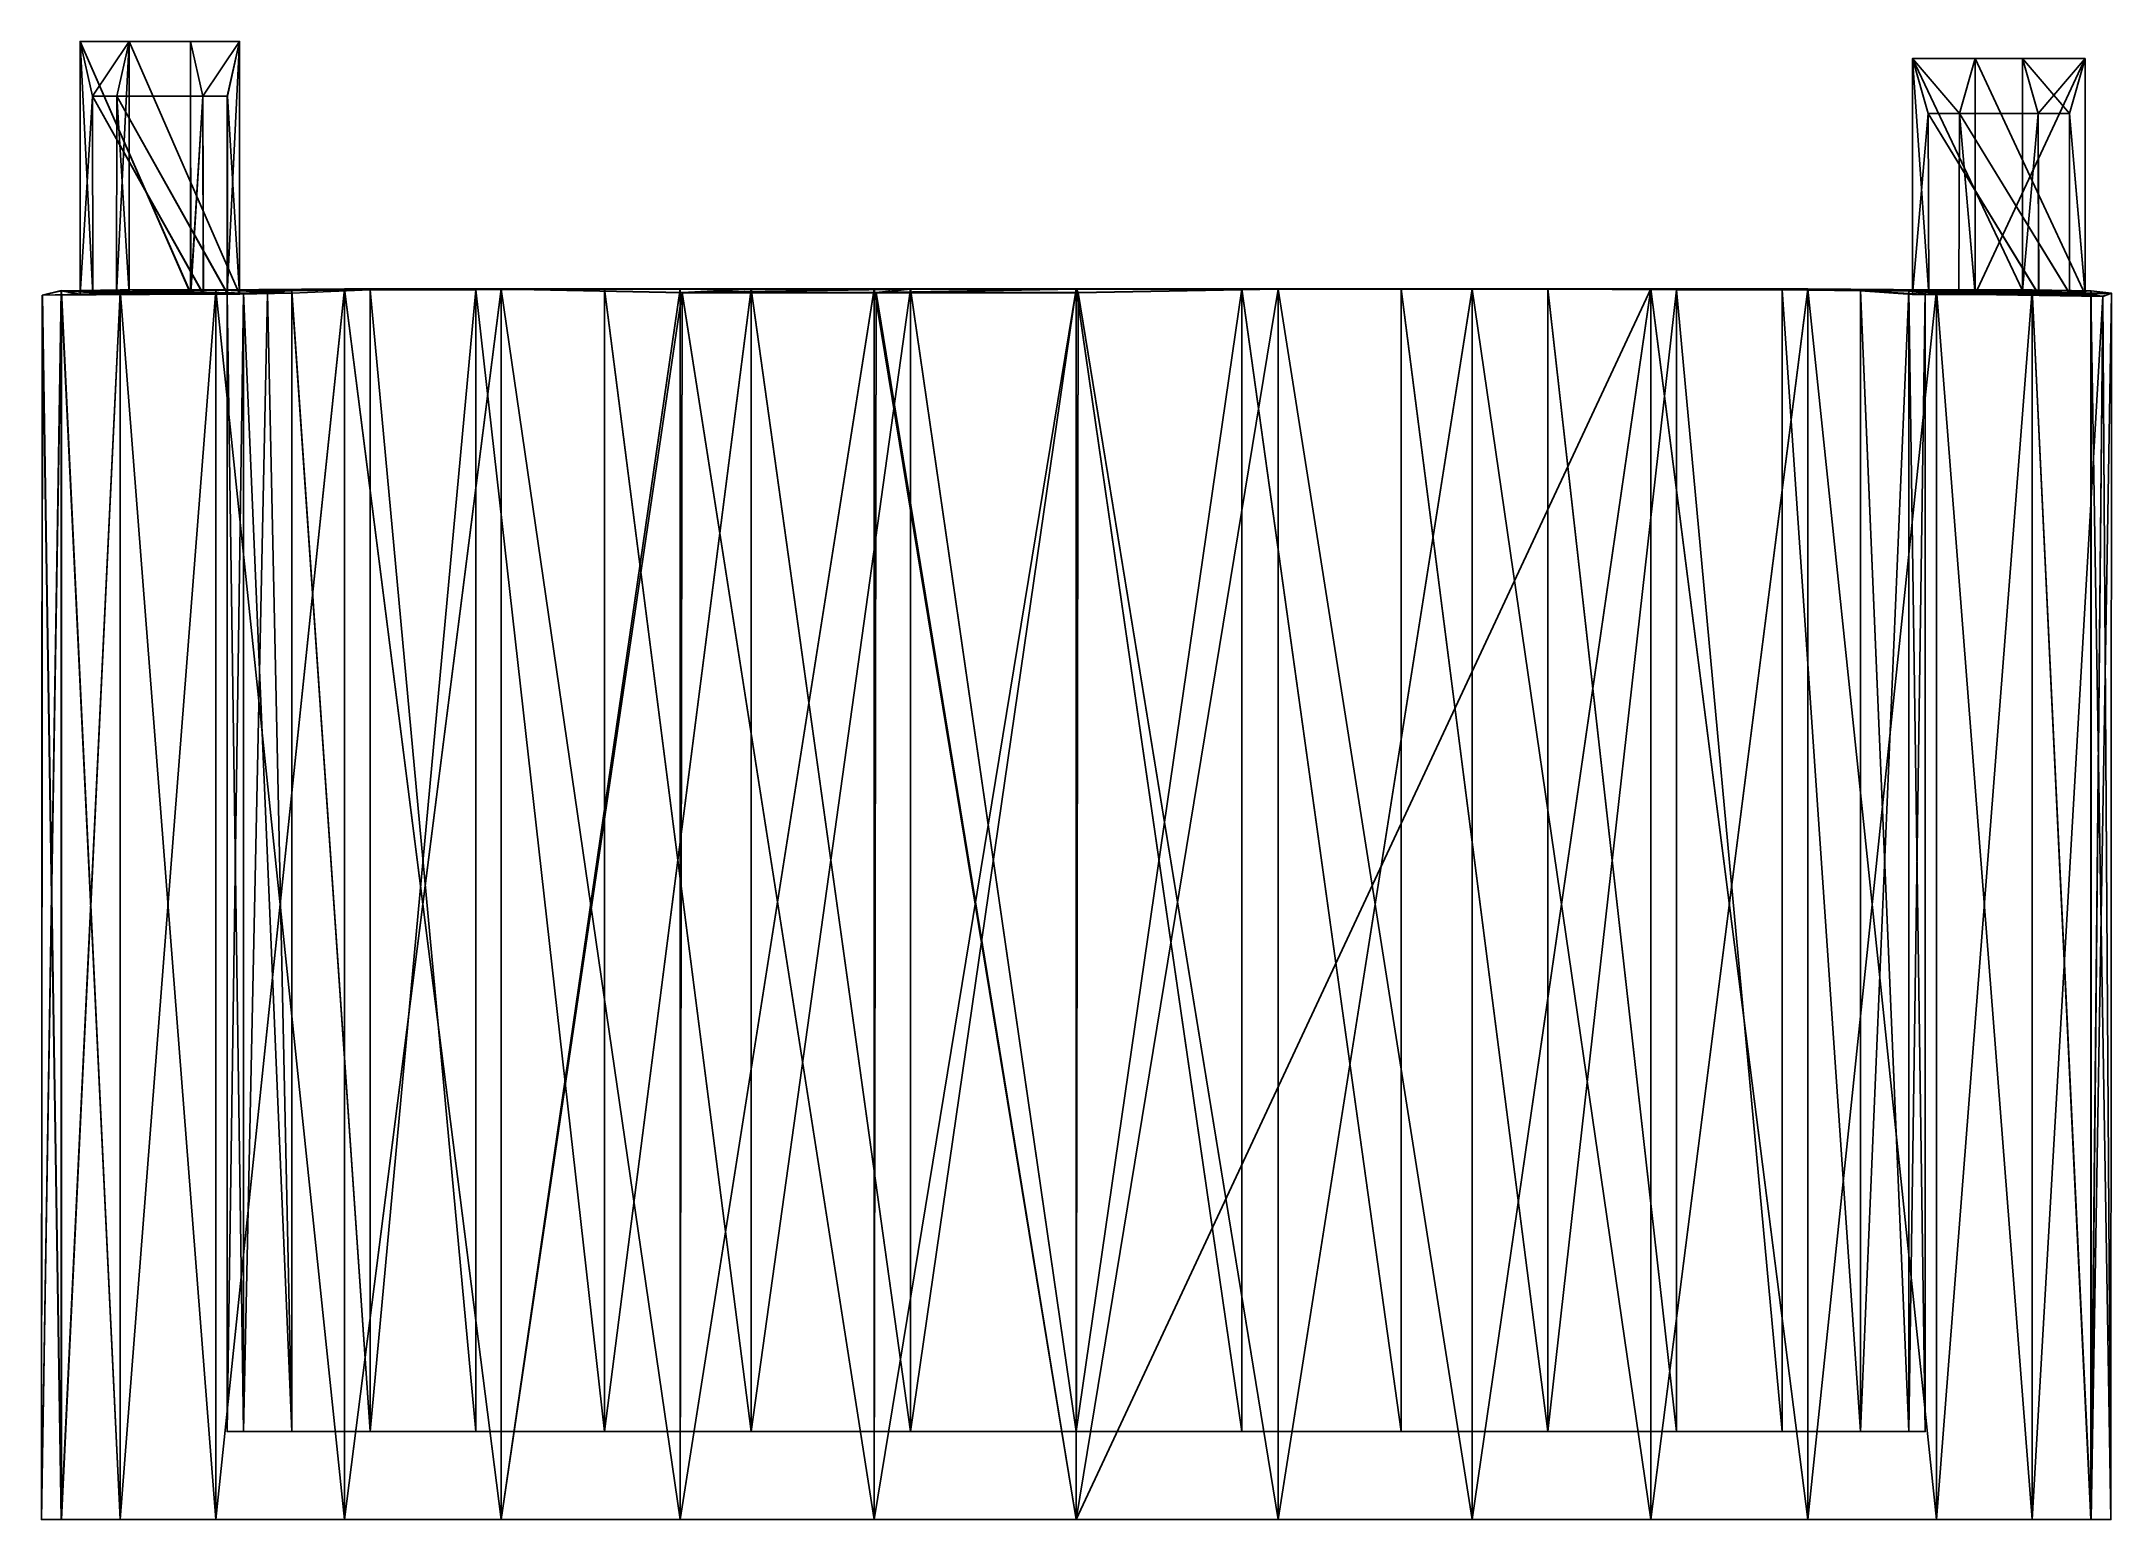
# Model space of a CAD drawing. Extents: x 1.3 to 43.3, y 5.2 to 35.2.
import ezdxf

# ---------------------------------------------------------------- set-up
doc = ezdxf.new("R2010")
doc.units = 0

msp = doc.modelspace()

# ---------------------------------------------------------------- linework, layer by layer
for points in [[(2.344, 30.095, 22.906), (2.086, 30.095, 25.196), (2.086, 35.228, 25.196)], [(2.334, 34.115, 22.992), (2.344, 30.095, 22.906), (2.086, 35.228, 25.196)], [(3.08, 35.228, 16.381), (2.334, 34.115, 22.992), (2.086, 35.228, 25.196)], [(4.326, 30.112, 25.447), (2.086, 30.095, 25.196), (2.086, 35.228, 25.196)], [(4.326, 30.112, 25.447), (2.086, 35.228, 25.196), (4.326, 35.228, 25.447)], [(3.08, 35.228, 16.381), (2.086, 35.228, 25.196), (4.326, 35.228, 25.447)], [(4.328, 30.111, 25.448), (2.087, 35.226, 25.197), (2.087, 30.093, 25.196)], [(4.327, 35.226, 25.448), (2.087, 35.226, 25.197), (3.081, 35.226, 16.382)], [(2.087, 35.226, 25.197), (2.087, 30.093, 25.196), (2.336, 34.113, 22.991)], [(2.087, 35.226, 25.197), (2.336, 34.113, 22.991), (3.081, 35.226, 16.382)], [(4.328, 30.111, 25.448), (4.327, 35.226, 25.448), (2.087, 35.226, 25.197)], [(3.08, 35.228, 16.381), (2.831, 34.115, 18.584), (2.334, 34.115, 22.992)], [(2.336, 34.113, 22.991), (2.832, 34.113, 18.586), (3.081, 35.226, 16.382)], [(3.08, 35.228, 16.381), (3.08, 30.095, 16.381), (2.822, 30.095, 18.67)], [(3.08, 35.228, 16.381), (2.822, 30.095, 18.67), (2.831, 34.115, 18.584)], [(3.08, 30.098, 16.381), (3.081, 35.226, 16.382), (2.832, 34.113, 18.586)], [(3.08, 35.228, 16.381), (4.326, 35.228, 25.447), (5.32, 35.228, 16.632)], [(5.32, 30.095, 16.632), (3.08, 30.095, 16.381), (3.08, 35.228, 16.381)], [(5.32, 30.095, 16.632), (3.08, 35.228, 16.381), (5.32, 35.228, 16.632)], [(5.32, 30.098, 16.632), (3.081, 35.226, 16.382), (3.08, 30.098, 16.381)], [(4.327, 35.226, 25.448), (3.081, 35.226, 16.382), (5.321, 35.226, 16.633)], [(5.32, 30.098, 16.632), (5.321, 35.226, 16.633), (3.081, 35.226, 16.382)], [(4.575, 34.115, 23.243), (4.326, 30.112, 25.447), (4.326, 35.228, 25.447)], [(4.326, 35.228, 25.447), (5.32, 35.228, 16.632), (4.575, 34.115, 23.243)], [(4.327, 35.226, 25.448), (4.328, 30.111, 25.448), (4.576, 34.113, 23.242)], [(4.327, 35.226, 25.448), (4.576, 34.113, 23.242), (5.321, 35.226, 16.633)], [(5.32, 35.228, 16.632), (5.071, 34.115, 18.835), (4.575, 34.115, 23.243)], [(4.576, 34.113, 23.242), (5.073, 34.113, 18.837), (5.321, 35.226, 16.633)], [(5.32, 35.228, 16.632), (5.32, 30.095, 16.632), (5.071, 30.112, 18.837)], [(5.32, 35.228, 16.632), (5.071, 30.112, 18.837), (5.071, 34.115, 18.835)], [(5.073, 34.113, 18.837), (5.32, 30.098, 16.632), (5.321, 35.226, 16.633)], [(41.49, 30.169, 29.352), (39.258, 34.88, 29.032), (39.258, 30.089, 29.031)], [(40.212, 33.766, 22.445), (39.576, 33.766, 26.837), (39.258, 34.88, 29.032)], [(40.53, 34.88, 20.25), (39.258, 34.88, 29.032), (41.489, 34.88, 29.353)], [(41.49, 30.169, 29.352), (41.489, 34.88, 29.353), (39.258, 34.88, 29.032)], [(39.576, 33.766, 26.837), (39.258, 30.089, 29.031), (39.258, 34.88, 29.032)], [(40.53, 34.88, 20.25), (40.212, 33.766, 22.445), (39.258, 34.88, 29.032)], [(42.762, 34.878, 20.572), (41.49, 34.878, 29.352), (39.259, 34.878, 29.031)], [(42.762, 34.878, 20.572), (39.259, 34.878, 29.031), (40.531, 34.878, 20.251)], [(41.49, 30.171, 29.352), (39.259, 30.091, 29.031), (39.259, 34.878, 29.031)], [(41.49, 30.171, 29.352), (39.259, 34.878, 29.031), (41.49, 34.878, 29.352)], [(39.259, 34.878, 29.031), (39.259, 30.091, 29.031), (39.589, 30.091, 26.751)], [(39.259, 34.878, 29.031), (39.589, 30.091, 26.751), (39.577, 33.765, 26.836)], [(39.259, 34.878, 29.031), (39.577, 33.765, 26.836), (40.213, 33.765, 22.446)], [(40.531, 34.878, 20.251), (39.259, 34.878, 29.031), (40.213, 33.765, 22.446)], [(40.53, 34.88, 20.25), (40.53, 30.1, 20.251), (40.212, 33.766, 22.445)], [(40.213, 33.765, 22.446), (40.531, 30.09, 20.251), (40.531, 34.878, 20.251)], [(40.53, 34.88, 20.25), (41.489, 34.88, 29.353), (42.761, 34.88, 20.571)], [(42.761, 34.88, 20.571), (40.53, 30.1, 20.251), (40.53, 34.88, 20.25)], [(42.761, 34.88, 20.571), (42.761, 30.1, 20.572), (40.53, 30.1, 20.251)], [(40.531, 34.878, 20.251), (40.531, 30.09, 20.251), (42.762, 30.09, 20.572)], [(40.531, 34.878, 20.251), (42.762, 30.09, 20.572), (42.762, 34.878, 20.572)], [(41.807, 33.766, 27.158), (41.489, 34.88, 29.353), (42.761, 34.88, 20.571)], [(41.807, 33.766, 27.158), (41.49, 30.169, 29.352), (41.489, 34.88, 29.353)], [(42.444, 33.765, 22.767), (42.762, 34.878, 20.572), (41.49, 34.878, 29.352)], [(41.49, 34.878, 29.352), (41.49, 30.171, 29.352), (41.808, 33.765, 27.157)], [(41.49, 34.878, 29.352), (41.808, 33.765, 27.157), (42.444, 33.765, 22.767)], [(42.761, 34.88, 20.571), (42.443, 33.766, 22.766), (41.807, 33.766, 27.158)], [(42.761, 34.88, 20.571), (42.761, 30.1, 20.572), (42.443, 33.766, 22.766)], [(42.444, 33.765, 22.767), (42.762, 30.09, 20.572), (42.762, 34.878, 20.572)], [(2.087, 30.093, 25.196), (2.345, 30.093, 22.906), (2.336, 34.113, 22.991)], [(2.334, 34.115, 22.992), (2.344, 30.095, 22.906), (4.584, 30.095, 23.157)], [(2.334, 34.115, 22.992), (4.584, 30.095, 23.157), (4.575, 34.115, 23.243)], [(4.575, 34.115, 23.243), (2.831, 34.115, 18.584), (2.334, 34.115, 22.992)], [(2.336, 34.113, 22.991), (4.576, 34.113, 23.242), (4.586, 30.095, 23.156)], [(2.336, 34.113, 22.991), (4.586, 30.095, 23.156), (2.345, 30.093, 22.906)], [(4.576, 34.113, 23.242), (2.336, 34.113, 22.991), (2.832, 34.113, 18.586)], [(2.831, 34.115, 18.584), (5.071, 30.112, 18.837), (2.822, 30.095, 18.67)], [(2.822, 30.098, 18.671), (3.08, 30.098, 16.381), (2.832, 34.113, 18.586)], [(2.832, 34.113, 18.586), (2.822, 30.098, 18.671), (5.072, 30.114, 18.838)], [(2.831, 34.115, 18.584), (5.071, 34.115, 18.835), (5.071, 30.112, 18.837)], [(4.575, 34.115, 23.243), (5.071, 34.115, 18.835), (2.831, 34.115, 18.584)], [(2.832, 34.113, 18.586), (5.072, 30.114, 18.838), (5.073, 34.113, 18.837)], [(4.576, 34.113, 23.242), (2.832, 34.113, 18.586), (5.073, 34.113, 18.837)], [(4.575, 34.115, 23.243), (4.584, 30.095, 23.157), (4.326, 30.112, 25.447)], [(4.328, 30.111, 25.448), (4.586, 30.095, 23.156), (4.576, 34.113, 23.242)], [(5.073, 34.113, 18.837), (5.072, 30.114, 18.838), (5.32, 30.098, 16.632)], [(39.576, 33.766, 26.837), (39.589, 30.089, 26.751), (39.258, 30.089, 29.031)], [(39.576, 33.766, 26.837), (41.807, 33.766, 27.158), (42.443, 33.766, 22.766)], [(39.576, 33.766, 26.837), (42.443, 33.766, 22.766), (40.212, 33.766, 22.445)], [(39.576, 33.766, 26.837), (39.589, 30.089, 26.751), (41.82, 30.089, 27.072)], [(39.576, 33.766, 26.837), (41.82, 30.089, 27.072), (41.807, 33.766, 27.158)], [(39.577, 33.765, 26.836), (40.213, 33.765, 22.446), (42.444, 33.765, 22.767)], [(39.577, 33.765, 26.836), (42.444, 33.765, 22.767), (41.808, 33.765, 27.157)], [(39.577, 33.765, 26.836), (41.808, 33.765, 27.157), (41.821, 30.091, 27.072)], [(39.577, 33.765, 26.836), (41.821, 30.091, 27.072), (39.589, 30.091, 26.751)], [(40.212, 33.766, 22.445), (42.443, 30.117, 22.768), (40.2, 30.1, 22.53)], [(40.53, 30.1, 20.251), (40.2, 30.1, 22.53), (40.212, 33.766, 22.445)], [(42.444, 30.114, 22.769), (40.213, 33.765, 22.446), (40.201, 30.098, 22.531)], [(40.213, 33.765, 22.446), (40.201, 30.098, 22.531), (40.531, 30.09, 20.251)], [(40.212, 33.766, 22.445), (42.443, 33.766, 22.766), (42.443, 30.117, 22.768)], [(42.444, 30.114, 22.769), (42.444, 33.765, 22.767), (40.213, 33.765, 22.446)], [(41.807, 33.766, 27.158), (41.82, 30.089, 27.072), (41.49, 30.169, 29.352)], [(41.49, 30.171, 29.352), (41.821, 30.091, 27.072), (41.808, 33.765, 27.157)], [(42.761, 30.1, 20.572), (42.443, 30.117, 22.768), (42.443, 33.766, 22.766)], [(42.444, 33.765, 22.767), (42.444, 30.114, 22.769), (42.762, 30.09, 20.572)], [(1.703, 30.17, 18.83), (1.703, 5.228, 18.83), (1.3, 5.228, 22.913)], [(1.703, 30.17, 18.83), (1.3, 5.228, 22.913), (1.318, 30.075, 22.497)], [(1.318, 30.075, 22.497), (1.3, 5.228, 22.913), (1.703, 5.228, 26.996)], [(1.704, 30.168, 18.831), (1.32, 30.075, 22.497), (1.301, 5.23, 22.913)], [(1.704, 30.168, 18.831), (1.301, 5.23, 22.913), (1.704, 5.23, 18.831)], [(1.32, 30.075, 22.497), (1.704, 5.23, 26.995), (1.301, 5.23, 22.913)], [(5.399, 30.12, 19.563), (1.703, 30.17, 18.83), (1.318, 30.075, 22.497)], [(1.318, 30.075, 22.497), (1.703, 5.228, 26.996), (1.702, 30.168, 26.996)], [(1.318, 30.075, 22.497), (2.087, 30.093, 25.196), (1.702, 30.168, 26.996)], [(5.399, 30.12, 19.563), (1.318, 30.075, 22.497), (5.068, 30.12, 22.913)], [(2.345, 30.093, 22.906), (1.318, 30.075, 22.497), (5.068, 30.12, 22.913)], [(1.318, 30.075, 22.497), (2.345, 30.093, 22.906), (2.087, 30.093, 25.196)], [(1.32, 30.075, 22.497), (1.704, 30.168, 26.995), (1.704, 5.23, 26.995)], [(2.086, 30.095, 25.196), (1.32, 30.075, 22.497), (1.704, 30.168, 26.995)], [(5.067, 30.118, 22.913), (1.32, 30.075, 22.497), (1.704, 30.168, 18.831)], [(4.584, 30.095, 23.157), (5.067, 30.118, 22.913), (1.32, 30.075, 22.497)], [(4.584, 30.095, 23.157), (1.32, 30.075, 22.497), (2.344, 30.095, 22.906)], [(2.086, 30.095, 25.196), (2.344, 30.095, 22.906), (1.32, 30.075, 22.497)], [(1.702, 30.168, 26.996), (2.898, 5.228, 30.921), (2.898, 30.186, 30.921)], [(5.399, 30.119, 26.263), (1.702, 30.168, 26.996), (2.898, 30.186, 30.921)], [(1.702, 30.168, 26.996), (1.703, 5.228, 26.996), (2.898, 5.228, 30.921)], [(1.702, 30.168, 26.996), (4.328, 30.111, 25.448), (5.399, 30.119, 26.263)], [(1.702, 30.168, 26.996), (2.087, 30.093, 25.196), (4.328, 30.111, 25.448)], [(1.703, 30.17, 18.83), (3.08, 30.098, 16.381), (2.898, 30.136, 14.905)], [(2.898, 30.136, 14.905), (1.703, 5.228, 18.83), (1.703, 30.17, 18.83)], [(1.703, 30.17, 18.83), (2.822, 30.098, 18.671), (3.08, 30.098, 16.381)], [(2.822, 30.098, 18.671), (1.703, 30.17, 18.83), (5.399, 30.12, 19.563)], [(2.898, 30.136, 14.905), (2.898, 5.228, 14.905), (1.703, 5.228, 18.83)], [(1.704, 30.168, 26.995), (2.899, 30.184, 30.921), (2.899, 5.23, 30.921)], [(2.899, 30.184, 30.921), (1.704, 30.168, 26.995), (5.398, 30.118, 26.263)], [(1.704, 30.168, 18.831), (2.899, 30.134, 14.905), (3.08, 30.095, 16.381)], [(1.704, 30.168, 18.831), (3.08, 30.095, 16.381), (2.822, 30.095, 18.67)], [(2.899, 30.134, 14.905), (1.704, 30.168, 18.831), (1.704, 5.23, 18.831)], [(1.704, 30.168, 26.995), (2.899, 5.23, 30.921), (1.704, 5.23, 26.995)], [(4.326, 30.112, 25.447), (1.704, 30.168, 26.995), (5.398, 30.118, 26.263)], [(2.822, 30.095, 18.67), (5.398, 30.118, 19.563), (1.704, 30.168, 18.831)], [(5.067, 30.118, 22.913), (1.704, 30.168, 18.831), (5.398, 30.118, 19.563)], [(4.326, 30.112, 25.447), (2.086, 30.095, 25.196), (1.704, 30.168, 26.995)], [(2.899, 30.134, 14.905), (1.704, 5.23, 18.831), (2.899, 5.23, 14.905)], [(2.345, 30.093, 22.906), (5.068, 30.12, 22.913), (4.586, 30.095, 23.156)], [(2.822, 30.098, 18.671), (5.399, 30.12, 19.563), (5.072, 30.114, 18.838)], [(2.822, 30.095, 18.67), (5.071, 30.112, 18.837), (5.398, 30.118, 19.563)], [(4.838, 30.186, 11.287), (4.838, 5.228, 11.287), (2.898, 5.228, 14.905)], [(4.838, 30.186, 11.287), (2.898, 5.228, 14.905), (2.898, 30.136, 14.905)], [(2.898, 30.186, 30.921), (2.898, 5.228, 30.921), (4.838, 5.228, 34.539)], [(2.898, 30.186, 30.921), (4.838, 5.228, 34.539), (4.838, 30.186, 34.539)], [(2.898, 30.186, 30.921), (4.838, 30.186, 34.539), (6.379, 30.17, 29.484)], [(6.379, 30.17, 29.484), (5.399, 30.119, 26.263), (2.898, 30.186, 30.921)], [(4.838, 30.186, 11.287), (2.898, 30.136, 14.905), (6.379, 30.12, 16.342)], [(2.898, 30.136, 14.905), (5.32, 30.098, 16.632), (6.379, 30.12, 16.342)], [(2.898, 30.136, 14.905), (3.08, 30.098, 16.381), (5.32, 30.098, 16.632)], [(4.839, 30.184, 11.288), (2.899, 30.134, 14.905), (2.899, 5.23, 14.905)], [(4.839, 30.184, 11.288), (2.899, 5.23, 14.905), (4.839, 5.23, 11.288)], [(2.899, 30.184, 30.921), (4.839, 30.184, 34.538), (4.839, 5.23, 34.538)], [(2.899, 30.184, 30.921), (4.839, 5.23, 34.538), (2.899, 5.23, 30.921)], [(4.839, 30.184, 34.538), (2.899, 30.184, 30.921), (6.378, 30.168, 29.484)], [(2.899, 30.184, 30.921), (5.398, 30.118, 26.263), (6.378, 30.168, 29.484)], [(2.899, 30.134, 14.905), (4.839, 30.184, 11.288), (6.378, 30.118, 16.342)], [(6.378, 30.118, 16.342), (3.08, 30.095, 16.381), (2.899, 30.134, 14.905)], [(6.378, 30.118, 16.342), (5.32, 30.095, 16.632), (3.08, 30.095, 16.381)], [(5.398, 30.118, 26.263), (4.326, 30.112, 25.447), (4.584, 30.095, 23.157)], [(5.068, 30.12, 22.913), (4.328, 30.111, 25.448), (5.399, 30.119, 26.263)], [(5.068, 30.12, 22.913), (4.586, 30.095, 23.156), (4.328, 30.111, 25.448)], [(5.398, 30.118, 26.263), (4.584, 30.095, 23.157), (5.067, 30.118, 22.913)], [(7.448, 30.205, 8.116), (7.448, 5.228, 8.116), (4.838, 5.228, 11.287)], [(7.448, 30.205, 8.116), (4.838, 5.228, 11.287), (4.838, 30.186, 11.287)], [(4.838, 30.186, 34.539), (7.448, 5.228, 37.71), (7.448, 30.205, 37.71)], [(4.838, 30.186, 34.539), (7.448, 30.205, 37.71), (7.971, 30.186, 32.452)], [(7.448, 30.205, 8.116), (4.838, 30.186, 11.287), (7.971, 30.186, 13.374)], [(4.838, 30.186, 34.539), (4.838, 5.228, 34.539), (7.448, 5.228, 37.71)], [(7.971, 30.186, 32.452), (6.379, 30.17, 29.484), (4.838, 30.186, 34.539)], [(6.379, 30.12, 16.342), (7.971, 30.186, 13.374), (4.838, 30.186, 11.287)], [(7.449, 30.202, 8.117), (4.839, 30.184, 11.288), (4.839, 5.23, 11.288)], [(7.449, 30.202, 8.117), (4.839, 5.23, 11.288), (7.449, 5.23, 8.117)], [(4.839, 30.184, 34.538), (7.449, 30.202, 37.709), (7.449, 5.23, 37.709)], [(7.449, 30.202, 37.709), (4.839, 30.184, 34.538), (7.97, 30.184, 32.453)], [(4.839, 30.184, 11.288), (7.449, 30.202, 8.117), (7.97, 30.184, 13.373)], [(4.839, 30.184, 34.538), (7.449, 5.23, 37.709), (4.839, 5.23, 34.538)], [(6.378, 30.168, 29.484), (7.97, 30.184, 32.453), (4.839, 30.184, 34.538)], [(7.97, 30.184, 13.373), (6.378, 30.118, 16.342), (4.839, 30.184, 11.288)], [(5.398, 7.014, 19.563), (5.067, 30.118, 22.913), (5.398, 30.118, 19.563)], [(5.067, 30.118, 22.913), (5.067, 7.014, 22.913), (5.398, 7.014, 26.263)], [(5.067, 30.118, 22.913), (5.398, 7.014, 26.263), (5.398, 30.118, 26.263)], [(5.398, 7.014, 19.563), (5.067, 7.014, 22.913), (5.067, 30.118, 22.913)], [(5.068, 30.12, 22.913), (5.399, 7.017, 19.563), (5.399, 30.12, 19.563)], [(5.399, 30.119, 26.263), (5.068, 7.017, 22.913), (5.068, 30.12, 22.913)], [(5.068, 30.12, 22.913), (5.068, 7.017, 22.913), (5.399, 7.017, 19.563)], [(5.399, 30.119, 26.263), (5.399, 7.017, 26.263), (5.068, 7.017, 22.913)], [(5.398, 30.118, 19.563), (5.071, 30.112, 18.837), (5.32, 30.095, 16.632)], [(5.072, 30.114, 18.838), (5.889, 30.12, 17.953), (5.32, 30.098, 16.632)], [(5.399, 30.12, 19.563), (5.889, 30.12, 17.953), (5.072, 30.114, 18.838)], [(5.889, 30.12, 17.953), (6.379, 30.12, 16.342), (5.32, 30.098, 16.632)], [(5.398, 30.118, 19.563), (5.32, 30.095, 16.632), (6.378, 30.118, 16.342)], [(5.398, 30.118, 26.263), (6.378, 7.014, 29.484), (6.378, 30.168, 29.484)], [(6.378, 30.118, 16.342), (5.888, 30.118, 17.952), (5.398, 30.118, 19.563)], [(5.398, 7.014, 19.563), (5.398, 30.118, 19.563), (5.888, 30.118, 17.952)], [(5.398, 30.118, 26.263), (5.398, 7.014, 26.263), (6.378, 7.014, 29.484)], [(6.378, 7.014, 16.342), (5.398, 7.014, 19.563), (5.888, 30.118, 17.952)], [(5.399, 30.119, 26.263), (6.379, 30.17, 29.484), (6.379, 7.017, 29.484)], [(5.889, 30.12, 17.953), (5.399, 7.017, 19.563), (6.379, 7.017, 16.342)], [(5.889, 30.12, 17.953), (5.399, 30.12, 19.563), (5.399, 7.017, 19.563)], [(5.399, 30.119, 26.263), (6.379, 7.017, 29.484), (5.399, 7.017, 26.263)], [(5.888, 30.118, 17.952), (6.378, 30.118, 16.342), (6.378, 7.014, 16.342)], [(6.379, 7.017, 16.342), (6.379, 30.12, 16.342), (5.889, 30.12, 17.953)], [(6.378, 30.168, 29.484), (7.97, 7.014, 32.453), (7.97, 30.184, 32.453)], [(7.97, 7.014, 13.373), (6.378, 30.118, 16.342), (7.97, 30.184, 13.373)], [(6.378, 30.168, 29.484), (6.378, 7.014, 29.484), (7.97, 7.014, 32.453)], [(7.97, 7.014, 13.373), (6.378, 7.014, 16.342), (6.378, 30.118, 16.342)], [(6.379, 30.12, 16.342), (7.971, 7.017, 13.374), (7.971, 30.186, 13.374)], [(6.379, 30.17, 29.484), (7.971, 30.186, 32.452), (7.971, 7.017, 32.452)], [(6.379, 30.17, 29.484), (7.971, 7.017, 32.452), (6.379, 7.017, 29.484)], [(6.379, 30.12, 16.342), (6.379, 7.017, 16.342), (7.971, 7.017, 13.374)], [(10.629, 30.205, 5.513), (10.629, 5.228, 5.513), (7.448, 5.228, 8.116)], [(10.629, 30.205, 5.513), (7.448, 5.228, 8.116), (7.448, 30.205, 8.116)], [(7.448, 30.205, 37.71), (7.448, 5.228, 37.71), (10.629, 5.228, 40.313)], [(7.448, 30.205, 37.71), (10.629, 5.228, 40.313), (10.629, 30.205, 40.313)], [(7.448, 30.205, 37.71), (10.629, 30.205, 40.313), (10.113, 30.186, 35.054)], [(7.971, 30.186, 32.452), (7.448, 30.205, 37.71), (10.113, 30.186, 35.054)], [(10.629, 30.205, 5.513), (7.448, 30.205, 8.116), (10.113, 30.186, 10.772)], [(7.448, 30.205, 8.116), (7.971, 30.186, 13.374), (10.113, 30.186, 10.772)], [(10.63, 30.202, 5.514), (7.449, 30.202, 8.117), (7.449, 5.23, 8.117)], [(10.63, 30.202, 5.514), (7.449, 5.23, 8.117), (10.63, 5.23, 5.514)], [(7.449, 30.202, 37.709), (10.63, 30.202, 40.312), (10.63, 5.23, 40.312)], [(7.449, 30.202, 37.709), (10.63, 5.23, 40.312), (7.449, 5.23, 37.709)], [(10.63, 30.202, 40.312), (7.449, 30.202, 37.709), (10.112, 30.184, 35.055)], [(7.449, 30.202, 37.709), (7.97, 30.184, 32.453), (10.112, 30.184, 35.055)], [(7.449, 30.202, 8.117), (10.63, 30.202, 5.514), (10.112, 30.184, 10.771)], [(7.97, 30.184, 13.373), (7.449, 30.202, 8.117), (10.112, 30.184, 10.771)], [(10.112, 7.014, 10.771), (7.97, 30.184, 13.373), (10.112, 30.184, 10.771)], [(7.97, 30.184, 32.453), (7.97, 7.014, 32.453), (10.112, 7.014, 35.055)], [(7.97, 30.184, 32.453), (10.112, 7.014, 35.055), (10.112, 30.184, 35.055)], [(10.112, 7.014, 10.771), (7.97, 7.014, 13.373), (7.97, 30.184, 13.373)], [(10.113, 30.186, 10.772), (7.971, 7.017, 13.374), (10.113, 7.017, 10.772)], [(10.113, 30.186, 35.054), (7.971, 7.017, 32.452), (7.971, 30.186, 32.452)], [(10.113, 30.186, 10.772), (7.971, 30.186, 13.374), (7.971, 7.017, 13.374)], [(10.113, 30.186, 35.054), (10.113, 7.017, 35.054), (7.971, 7.017, 32.452)], [(12.722, 7.014, 8.635), (10.112, 30.184, 10.771), (12.722, 30.202, 8.635)], [(10.112, 30.184, 35.055), (12.722, 7.014, 37.191), (12.722, 30.202, 37.191)], [(10.63, 30.202, 40.312), (10.112, 30.184, 35.055), (12.722, 30.202, 37.191)], [(10.112, 30.184, 10.771), (10.63, 30.202, 5.514), (12.722, 30.202, 8.635)], [(10.112, 30.184, 35.055), (10.112, 7.014, 35.055), (12.722, 7.014, 37.191)], [(12.722, 7.014, 8.635), (10.112, 7.014, 10.771), (10.112, 30.184, 10.771)], [(10.113, 30.186, 10.772), (12.723, 7.017, 8.637), (12.723, 30.205, 8.637)], [(10.113, 30.186, 35.054), (12.723, 30.205, 37.189), (12.723, 7.017, 37.189)], [(10.113, 30.186, 35.054), (10.629, 30.205, 40.313), (12.723, 30.205, 37.189)], [(10.629, 30.205, 5.513), (10.113, 30.186, 10.772), (12.723, 30.205, 8.637)], [(10.113, 30.186, 35.054), (12.723, 7.017, 37.189), (10.113, 7.017, 35.054)], [(10.113, 30.186, 10.772), (10.113, 7.017, 10.772), (12.723, 7.017, 8.637)], [(10.629, 5.228, 40.313), (14.298, 30.13, 42.393), (10.629, 30.205, 40.313)], [(10.629, 30.205, 40.313), (14.298, 30.13, 42.393), (15.701, 30.205, 38.776)], [(12.723, 30.205, 37.189), (10.629, 30.205, 40.313), (15.701, 30.205, 38.776)], [(10.629, 5.228, 40.313), (14.259, 5.228, 42.247), (14.298, 30.13, 42.393)], [(14.259, 30.205, 3.579), (14.259, 5.228, 3.579), (10.629, 5.228, 5.513)], [(14.259, 30.205, 3.579), (10.629, 5.228, 5.513), (10.629, 30.205, 5.513)], [(14.259, 30.205, 3.579), (10.629, 30.205, 5.513), (12.723, 30.205, 8.637)], [(14.259, 30.202, 3.581), (10.63, 30.202, 5.514), (10.63, 5.23, 5.514)], [(14.259, 30.202, 3.581), (10.63, 5.23, 5.514), (14.259, 5.23, 3.581)], [(10.63, 30.202, 40.312), (14.298, 30.127, 42.392), (14.259, 5.23, 42.245)], [(10.63, 30.202, 40.312), (14.259, 5.23, 42.245), (10.63, 5.23, 40.312)], [(14.298, 30.127, 42.392), (10.63, 30.202, 40.312), (15.7, 30.202, 38.777)], [(10.63, 30.202, 40.312), (12.722, 30.202, 37.191), (15.7, 30.202, 38.777)], [(10.63, 30.202, 5.514), (14.259, 30.202, 3.581), (12.722, 30.202, 8.635)], [(12.722, 7.014, 8.635), (15.7, 30.202, 7.049), (15.7, 7.014, 7.049)], [(12.722, 30.202, 37.191), (12.722, 7.014, 37.191), (15.7, 7.014, 38.777)], [(12.722, 30.202, 37.191), (15.7, 7.014, 38.777), (15.7, 30.202, 38.777)], [(12.722, 7.014, 8.635), (12.722, 30.202, 8.635), (15.7, 30.202, 7.049)], [(15.7, 30.202, 7.049), (12.722, 30.202, 8.635), (14.259, 30.202, 3.581)], [(15.701, 30.205, 7.05), (12.723, 7.017, 8.637), (15.701, 7.017, 7.05)], [(12.723, 30.205, 37.189), (15.701, 30.205, 38.776), (15.701, 7.017, 38.776)], [(12.723, 30.205, 37.189), (15.701, 7.017, 38.776), (12.723, 7.017, 37.189)], [(15.701, 30.205, 7.05), (12.723, 30.205, 8.637), (12.723, 7.017, 8.637)], [(14.259, 30.205, 3.579), (12.723, 30.205, 8.637), (15.701, 30.205, 7.05)], [(18.197, 30.205, 2.388), (18.197, 5.228, 2.388), (14.259, 5.228, 3.579)], [(18.197, 30.205, 2.388), (14.259, 5.228, 3.579), (14.259, 30.205, 3.579)], [(18.197, 30.205, 2.388), (14.259, 30.205, 3.579), (15.701, 30.205, 7.05)], [(18.197, 30.202, 2.39), (14.259, 30.202, 3.581), (14.259, 5.23, 3.581)], [(18.197, 30.202, 2.39), (14.259, 5.23, 3.581), (18.197, 5.23, 2.39)], [(14.259, 30.202, 3.581), (18.197, 30.202, 2.39), (15.7, 30.202, 7.049)], [(14.298, 30.13, 42.393), (14.259, 5.228, 42.247), (18.197, 5.228, 43.438)], [(14.298, 30.127, 42.392), (18.197, 5.23, 43.436), (14.259, 5.23, 42.245)], [(18.932, 30.205, 39.753), (15.701, 30.205, 38.776), (14.298, 30.13, 42.393)], [(14.298, 30.13, 42.393), (18.236, 30.13, 43.584), (18.932, 30.205, 39.753)], [(14.298, 30.127, 42.392), (15.7, 30.202, 38.777), (18.932, 30.202, 39.755)], [(18.236, 30.127, 43.583), (14.298, 30.127, 42.392), (18.932, 30.202, 39.755)], [(14.298, 30.13, 42.393), (18.197, 5.228, 43.438), (18.236, 30.13, 43.584)], [(14.298, 30.127, 42.392), (18.236, 30.127, 43.583), (18.197, 5.23, 43.436)], [(15.7, 30.202, 7.049), (18.932, 30.202, 6.071), (18.932, 7.014, 6.071)], [(15.7, 30.202, 7.049), (18.932, 7.014, 6.071), (15.7, 7.014, 7.049)], [(15.7, 30.202, 38.777), (15.7, 7.014, 38.777), (18.932, 7.014, 39.755)], [(15.7, 30.202, 38.777), (18.932, 7.014, 39.755), (18.932, 30.202, 39.755)], [(18.197, 30.202, 2.39), (18.932, 30.202, 6.071), (15.7, 30.202, 7.049)], [(15.701, 7.017, 7.05), (18.932, 30.205, 6.073), (15.701, 30.205, 7.05)], [(15.701, 30.205, 38.776), (18.932, 30.205, 39.753), (18.932, 7.017, 39.753)], [(15.701, 30.205, 38.776), (18.932, 7.017, 39.753), (15.701, 7.017, 38.776)], [(15.701, 7.017, 7.05), (18.932, 7.017, 6.073), (18.932, 30.205, 6.073)], [(15.701, 30.205, 7.05), (18.932, 30.205, 6.073), (18.197, 30.205, 2.388)], [(18.197, 30.205, 2.388), (22.293, 30.205, 1.986), (26.388, 30.205, 2.388)], [(22.293, 5.228, 1.986), (18.197, 5.228, 2.388), (18.197, 30.205, 2.388)], [(18.197, 30.205, 2.388), (26.388, 30.205, 2.388), (33.955, 30.205, 5.513)], [(33.955, 30.205, 5.513), (22.293, 5.228, 1.986), (18.197, 30.205, 2.388)], [(22.293, 30.205, 1.986), (18.197, 30.205, 2.388), (18.932, 30.205, 6.073)], [(18.197, 30.202, 2.39), (22.292, 30.202, 1.988), (18.932, 30.202, 6.071)], [(22.292, 30.202, 1.988), (18.197, 30.202, 2.39), (18.197, 5.23, 2.39)], [(22.292, 30.202, 1.988), (18.197, 5.23, 2.39), (22.292, 5.23, 1.988)], [(18.236, 30.13, 43.584), (18.197, 5.228, 43.438), (22.293, 5.228, 43.84)], [(18.236, 30.127, 43.583), (22.292, 5.23, 43.838), (18.197, 5.23, 43.436)], [(18.236, 30.13, 43.584), (22.331, 30.13, 43.986), (22.292, 30.205, 40.083)], [(18.236, 30.13, 43.584), (22.292, 30.205, 40.083), (18.932, 30.205, 39.753)], [(22.331, 30.127, 43.985), (18.236, 30.127, 43.583), (22.292, 30.202, 40.085)], [(18.236, 30.127, 43.583), (18.932, 30.202, 39.755), (22.292, 30.202, 40.085)], [(18.236, 30.13, 43.584), (22.293, 5.228, 43.84), (22.331, 30.13, 43.986)], [(18.236, 30.127, 43.583), (22.331, 30.127, 43.985), (22.292, 5.23, 43.838)], [(18.932, 7.017, 6.073), (22.292, 30.205, 5.743), (18.932, 30.205, 6.073)], [(18.932, 30.205, 39.753), (22.292, 30.205, 40.083), (22.292, 7.017, 40.083)], [(18.932, 30.205, 39.753), (22.292, 7.017, 40.083), (18.932, 7.017, 39.753)], [(18.932, 7.017, 6.073), (22.292, 7.017, 5.743), (22.292, 30.205, 5.743)], [(22.293, 30.205, 1.986), (18.932, 30.205, 6.073), (22.292, 30.205, 5.743)], [(18.932, 30.202, 6.071), (22.292, 30.202, 5.741), (22.292, 7.014, 5.741)], [(18.932, 30.202, 6.071), (22.292, 7.014, 5.741), (18.932, 7.014, 6.071)], [(18.932, 30.202, 39.755), (18.932, 7.014, 39.755), (22.292, 7.014, 40.085)], [(18.932, 30.202, 39.755), (22.292, 7.014, 40.085), (22.292, 30.202, 40.085)], [(18.932, 30.202, 6.071), (22.292, 30.202, 1.988), (22.292, 30.202, 5.741)], [(22.292, 7.017, 5.743), (25.653, 30.205, 6.073), (22.292, 30.205, 5.743)], [(22.292, 30.205, 40.083), (25.653, 30.205, 39.753), (25.653, 7.017, 39.753)], [(22.292, 30.205, 40.083), (25.653, 7.017, 39.753), (22.292, 7.017, 40.083)], [(22.292, 7.017, 5.743), (25.653, 7.017, 6.073), (25.653, 30.205, 6.073)], [(22.331, 30.13, 43.986), (26.388, 30.205, 43.438), (22.292, 30.205, 40.083)], [(26.388, 30.205, 43.438), (25.653, 30.205, 39.753), (22.292, 30.205, 40.083)], [(25.653, 30.205, 6.073), (22.293, 30.205, 1.986), (22.292, 30.205, 5.743)], [(22.292, 30.202, 5.741), (25.653, 30.202, 6.071), (25.653, 7.014, 6.071)], [(22.292, 30.202, 5.741), (25.653, 7.014, 6.071), (22.292, 7.014, 5.741)], [(22.292, 30.202, 40.085), (22.292, 7.014, 40.085), (25.653, 7.014, 39.755)], [(22.292, 30.202, 40.085), (25.653, 7.014, 39.755), (25.653, 30.202, 39.755)], [(26.388, 30.202, 43.436), (22.331, 30.127, 43.985), (22.292, 30.202, 40.085)], [(26.388, 30.202, 43.436), (22.292, 30.202, 40.085), (25.653, 30.202, 39.755)], [(22.292, 30.202, 1.988), (26.388, 30.202, 2.39), (25.653, 30.202, 6.071)], [(22.292, 30.202, 1.988), (25.653, 30.202, 6.071), (22.292, 30.202, 5.741)], [(26.388, 30.202, 2.39), (22.292, 30.202, 1.988), (22.292, 5.23, 1.988)], [(26.388, 30.202, 2.39), (22.292, 5.23, 1.988), (26.388, 5.23, 2.39)], [(22.331, 30.127, 43.985), (26.388, 5.23, 43.436), (22.292, 5.23, 43.838)], [(33.955, 30.205, 5.513), (30.326, 5.228, 3.579), (22.293, 5.228, 1.986)], [(26.388, 30.205, 2.388), (22.293, 30.205, 1.986), (25.653, 30.205, 6.073)], [(22.331, 30.13, 43.986), (22.293, 5.228, 43.84), (26.388, 5.228, 43.438)], [(22.331, 30.13, 43.986), (26.388, 5.228, 43.438), (26.388, 30.205, 43.438)], [(22.331, 30.127, 43.985), (26.388, 30.202, 43.436), (26.388, 5.23, 43.436)], [(25.653, 30.205, 6.073), (28.884, 7.017, 7.05), (28.884, 30.205, 7.05)], [(25.653, 30.205, 39.753), (28.884, 30.205, 38.776), (28.884, 7.017, 38.776)], [(25.653, 30.205, 39.753), (28.884, 7.017, 38.776), (25.653, 7.017, 39.753)], [(25.653, 30.205, 6.073), (25.653, 7.017, 6.073), (28.884, 7.017, 7.05)], [(25.653, 30.205, 39.753), (26.388, 30.205, 43.438), (28.884, 30.205, 38.776)], [(28.884, 30.205, 7.05), (26.388, 30.205, 2.388), (25.653, 30.205, 6.073)], [(25.653, 30.202, 6.071), (28.885, 30.202, 7.049), (28.885, 7.014, 7.049)], [(25.653, 30.202, 6.071), (28.885, 7.014, 7.049), (25.653, 7.014, 6.071)], [(25.653, 30.202, 39.755), (25.653, 7.014, 39.755), (28.885, 7.014, 38.777)], [(25.653, 30.202, 39.755), (28.885, 7.014, 38.777), (28.885, 30.202, 38.777)], [(28.885, 30.202, 7.049), (25.653, 30.202, 6.071), (26.388, 30.202, 2.39)], [(25.653, 30.202, 39.755), (28.885, 30.202, 38.777), (26.388, 30.202, 43.436)], [(26.388, 5.228, 43.438), (30.326, 30.205, 42.247), (26.388, 30.205, 43.438)], [(26.388, 30.205, 2.388), (30.326, 30.205, 3.579), (33.955, 30.205, 5.513)], [(26.388, 5.228, 43.438), (30.326, 5.228, 42.247), (30.326, 30.205, 42.247)], [(26.388, 30.205, 43.438), (30.326, 30.205, 42.247), (28.884, 30.205, 38.776)], [(30.326, 30.205, 3.579), (26.388, 30.205, 2.388), (28.884, 30.205, 7.05)], [(26.388, 30.202, 43.436), (30.326, 30.202, 42.245), (30.326, 5.23, 42.245)], [(26.388, 30.202, 43.436), (30.326, 5.23, 42.245), (26.388, 5.23, 43.436)], [(26.388, 5.23, 2.39), (30.326, 5.23, 3.581), (30.326, 30.202, 3.581)], [(30.326, 30.202, 42.245), (26.388, 30.202, 43.436), (28.885, 30.202, 38.777)], [(26.388, 30.202, 2.39), (30.326, 30.202, 3.581), (28.885, 30.202, 7.049)], [(30.326, 30.202, 3.581), (26.388, 30.202, 2.39), (26.388, 5.23, 2.39)], [(28.884, 30.205, 7.05), (31.862, 7.017, 8.637), (31.862, 30.205, 8.637)], [(28.884, 30.205, 38.776), (31.862, 30.205, 37.189), (31.862, 7.017, 37.189)], [(28.884, 30.205, 38.776), (31.862, 7.017, 37.189), (28.884, 7.017, 38.776)], [(28.884, 30.205, 7.05), (31.862, 30.205, 8.637), (30.326, 30.205, 3.579)], [(28.884, 30.205, 7.05), (28.884, 7.017, 7.05), (31.862, 7.017, 8.637)], [(30.326, 30.205, 42.247), (31.862, 30.205, 37.189), (28.884, 30.205, 38.776)], [(28.885, 30.202, 7.049), (31.863, 30.202, 8.635), (31.863, 7.014, 8.635)], [(28.885, 30.202, 7.049), (31.863, 7.014, 8.635), (28.885, 7.014, 7.049)], [(28.885, 30.202, 38.777), (28.885, 7.014, 38.777), (31.863, 7.014, 37.191)], [(28.885, 30.202, 38.777), (31.863, 7.014, 37.191), (31.863, 30.202, 37.191)], [(28.885, 30.202, 38.777), (31.863, 30.202, 37.191), (30.326, 30.202, 42.245)], [(30.326, 30.202, 3.581), (31.863, 30.202, 8.635), (28.885, 30.202, 7.049)], [(30.326, 5.228, 42.247), (33.955, 30.205, 40.313), (30.326, 30.205, 42.247)], [(33.955, 30.205, 5.513), (33.955, 5.228, 5.513), (30.326, 5.228, 3.579)], [(30.326, 5.228, 42.247), (33.955, 5.228, 40.313), (33.955, 30.205, 40.313)], [(30.326, 30.205, 42.247), (33.955, 30.205, 40.313), (31.862, 30.205, 37.189)], [(33.955, 30.205, 5.513), (30.326, 30.205, 3.579), (31.862, 30.205, 8.637)], [(33.955, 30.202, 40.312), (30.326, 5.23, 42.245), (30.326, 30.202, 42.245)], [(33.955, 30.202, 40.312), (33.955, 5.23, 40.312), (30.326, 5.23, 42.245)], [(33.955, 30.202, 40.312), (30.326, 30.202, 42.245), (31.863, 30.202, 37.191)], [(30.326, 30.202, 3.581), (33.955, 30.202, 5.514), (31.863, 30.202, 8.635)], [(33.955, 5.23, 5.514), (33.955, 30.202, 5.514), (30.326, 30.202, 3.581)], [(30.326, 5.23, 3.581), (33.955, 5.23, 5.514), (30.326, 30.202, 3.581)], [(31.862, 7.017, 8.637), (34.472, 30.186, 10.772), (31.862, 30.205, 8.637)], [(31.862, 30.205, 37.189), (34.472, 30.186, 35.054), (34.472, 7.017, 35.054)], [(31.862, 30.205, 37.189), (34.472, 7.017, 35.054), (31.862, 7.017, 37.189)], [(31.862, 30.205, 37.189), (33.955, 30.205, 40.313), (34.472, 30.186, 35.054)], [(31.862, 30.205, 8.637), (34.472, 30.186, 10.772), (33.955, 30.205, 5.513)], [(31.862, 7.017, 8.637), (34.472, 7.017, 10.772), (34.472, 30.186, 10.772)], [(31.863, 30.202, 8.635), (34.473, 30.184, 10.771), (34.473, 7.014, 10.771)], [(31.863, 30.202, 8.635), (34.473, 7.014, 10.771), (31.863, 7.014, 8.635)], [(31.863, 30.202, 37.191), (31.863, 7.014, 37.191), (34.473, 7.014, 35.055)], [(31.863, 30.202, 37.191), (34.473, 7.014, 35.055), (34.473, 30.184, 35.055)], [(33.955, 30.202, 40.312), (31.863, 30.202, 37.191), (34.473, 30.184, 35.055)], [(33.955, 30.202, 5.514), (34.473, 30.184, 10.771), (31.863, 30.202, 8.635)], [(33.955, 30.205, 5.513), (37.137, 30.205, 8.116), (37.137, 5.228, 8.116)], [(33.955, 30.205, 5.513), (37.137, 5.228, 8.116), (33.955, 5.228, 5.513)], [(33.955, 5.228, 40.313), (37.137, 30.205, 37.71), (33.955, 30.205, 40.313)], [(33.955, 5.228, 40.313), (37.137, 5.228, 37.71), (37.137, 30.205, 37.71)], [(33.955, 30.205, 40.313), (37.137, 30.205, 37.71), (34.472, 30.186, 35.054)], [(37.137, 30.205, 8.116), (33.955, 30.205, 5.513), (34.472, 30.186, 10.772)], [(33.955, 30.202, 5.514), (33.955, 5.23, 5.514), (37.136, 5.23, 8.117)], [(33.955, 30.202, 5.514), (37.136, 5.23, 8.117), (37.136, 30.202, 8.117)], [(37.136, 30.202, 37.709), (33.955, 5.23, 40.312), (33.955, 30.202, 40.312)], [(37.136, 30.202, 37.709), (37.136, 5.23, 37.709), (33.955, 5.23, 40.312)], [(37.136, 30.202, 37.709), (33.955, 30.202, 40.312), (34.473, 30.184, 35.055)], [(33.955, 30.202, 5.514), (37.136, 30.202, 8.117), (34.473, 30.184, 10.771)], [(36.614, 30.186, 32.452), (34.472, 30.186, 35.054), (37.137, 30.205, 37.71)], [(36.614, 30.186, 13.374), (37.137, 30.205, 8.116), (34.472, 30.186, 10.772)], [(34.472, 30.186, 10.772), (34.472, 7.017, 10.772), (36.614, 7.017, 13.374)], [(34.472, 30.186, 10.772), (36.614, 7.017, 13.374), (36.614, 30.186, 13.374)], [(34.472, 30.186, 35.054), (36.614, 30.186, 32.452), (36.614, 7.017, 32.452)], [(34.472, 30.186, 35.054), (36.614, 7.017, 32.452), (34.472, 7.017, 35.054)], [(36.615, 30.184, 32.453), (37.136, 30.202, 37.709), (34.473, 30.184, 35.055)], [(37.136, 30.202, 8.117), (36.615, 30.184, 13.373), (34.473, 30.184, 10.771)], [(34.473, 30.184, 10.771), (36.615, 30.184, 13.373), (36.615, 7.014, 13.373)], [(34.473, 30.184, 10.771), (36.615, 7.014, 13.373), (34.473, 7.014, 10.771)], [(34.473, 30.184, 35.055), (34.473, 7.014, 35.055), (36.615, 7.014, 32.453)], [(34.473, 30.184, 35.055), (36.615, 7.014, 32.453), (36.615, 30.184, 32.453)], [(39.747, 30.186, 34.539), (36.614, 30.186, 32.452), (37.137, 30.205, 37.71)], [(39.747, 30.186, 11.287), (37.137, 30.205, 8.116), (36.614, 30.186, 13.374)], [(36.614, 30.186, 32.452), (38.205, 30.168, 29.483), (38.206, 7.017, 29.484)], [(36.614, 30.186, 32.452), (38.206, 7.017, 29.484), (36.614, 7.017, 32.452)], [(38.206, 7.017, 16.342), (38.206, 30.17, 16.342), (36.614, 30.186, 13.374)], [(38.206, 7.017, 16.342), (36.614, 30.186, 13.374), (36.614, 7.017, 13.374)], [(38.205, 30.168, 29.483), (36.614, 30.186, 32.452), (39.747, 30.186, 34.539)], [(38.206, 30.17, 16.342), (39.747, 30.186, 11.287), (36.614, 30.186, 13.374)], [(39.746, 30.184, 34.538), (37.136, 30.202, 37.709), (36.615, 30.184, 32.453)], [(37.136, 30.202, 8.117), (39.746, 30.184, 11.288), (36.615, 30.184, 13.373)], [(36.615, 30.184, 32.453), (36.615, 7.014, 32.453), (38.207, 7.014, 29.484)], [(36.615, 30.184, 32.453), (38.207, 7.014, 29.484), (38.207, 30.168, 29.484)], [(38.207, 7.014, 16.342), (36.615, 7.014, 13.373), (36.615, 30.184, 13.373)], [(38.207, 7.014, 16.342), (36.615, 30.184, 13.373), (38.207, 30.168, 16.342)], [(36.615, 30.184, 32.453), (38.207, 30.168, 29.484), (39.746, 30.184, 34.538)], [(38.207, 30.168, 16.342), (36.615, 30.184, 13.373), (39.746, 30.184, 11.288)], [(37.136, 30.202, 8.117), (37.136, 5.23, 8.117), (39.746, 5.23, 11.288)], [(37.136, 30.202, 8.117), (39.746, 5.23, 11.288), (39.746, 30.184, 11.288)], [(39.746, 30.184, 34.538), (37.136, 5.23, 37.709), (37.136, 30.202, 37.709)], [(39.746, 30.184, 34.538), (39.746, 5.23, 34.538), (37.136, 5.23, 37.709)], [(39.747, 30.186, 11.287), (37.137, 5.228, 8.116), (37.137, 30.205, 8.116)], [(37.137, 5.228, 37.71), (39.747, 30.186, 34.539), (37.137, 30.205, 37.71)], [(39.747, 30.186, 11.287), (39.747, 5.228, 11.287), (37.137, 5.228, 8.116)], [(37.137, 5.228, 37.71), (39.747, 5.228, 34.539), (39.747, 30.186, 34.539)], [(41.688, 30.184, 30.922), (38.205, 30.168, 29.483), (39.747, 30.186, 34.539)], [(41.688, 30.184, 30.922), (38.205, 30.168, 29.483), (39.258, 30.089, 29.031)], [(39.589, 30.089, 26.751), (38.205, 30.168, 29.483), (39.186, 30.165, 26.263)], [(39.589, 30.089, 26.751), (39.258, 30.089, 29.031), (38.205, 30.168, 29.483)], [(38.206, 7.017, 29.484), (38.205, 30.168, 29.483), (39.186, 30.165, 26.263)], [(41.687, 30.186, 14.905), (39.747, 30.186, 11.287), (38.206, 30.17, 16.342)], [(38.206, 30.17, 16.342), (39.186, 30.17, 19.563), (41.687, 30.186, 14.905)], [(38.206, 30.17, 16.342), (38.206, 7.017, 16.342), (39.186, 7.017, 19.563)], [(38.206, 30.17, 16.342), (39.186, 7.017, 19.563), (39.186, 30.17, 19.563)], [(38.206, 7.017, 29.484), (39.186, 30.165, 26.263), (39.186, 7.017, 26.263)], [(41.686, 30.184, 30.921), (39.259, 30.091, 29.031), (38.207, 30.168, 29.484)], [(38.207, 30.168, 29.484), (41.686, 30.184, 30.921), (39.746, 30.184, 34.538)], [(39.746, 30.184, 11.288), (41.686, 30.184, 14.905), (38.207, 30.168, 16.342)], [(41.686, 30.184, 14.905), (39.187, 30.16, 19.563), (38.207, 30.168, 16.342)], [(39.589, 30.091, 26.751), (39.187, 30.168, 26.263), (38.207, 30.168, 29.484)], [(39.589, 30.091, 26.751), (38.207, 30.168, 29.484), (39.259, 30.091, 29.031)], [(39.187, 7.014, 26.263), (39.187, 30.168, 26.263), (38.207, 30.168, 29.484)], [(39.187, 7.014, 26.263), (38.207, 30.168, 29.484), (38.207, 7.014, 29.484)], [(38.207, 30.168, 16.342), (39.187, 30.16, 19.563), (39.187, 7.014, 19.563)], [(38.207, 30.168, 16.342), (39.187, 7.014, 19.563), (38.207, 7.014, 16.342)], [(43.121, 30.058, 19.195), (41.687, 30.186, 14.905), (39.186, 30.17, 19.563)], [(40.2, 30.1, 22.53), (39.186, 30.17, 19.563), (39.516, 30.168, 22.913)], [(39.186, 7.017, 19.563), (39.516, 30.168, 22.913), (39.186, 30.17, 19.563)], [(40.2, 30.1, 22.53), (40.53, 30.1, 20.251), (39.186, 30.17, 19.563)], [(39.186, 30.165, 26.263), (39.516, 30.168, 22.913), (39.517, 7.017, 22.913)], [(39.186, 7.017, 19.563), (39.517, 7.017, 22.913), (39.516, 30.168, 22.913)], [(42.882, 30.165, 26.707), (39.186, 30.165, 26.263), (39.516, 30.168, 22.913)], [(41.82, 30.089, 27.072), (39.186, 30.165, 26.263), (42.882, 30.165, 26.707)], [(39.186, 30.165, 26.263), (39.517, 7.017, 22.913), (39.186, 7.017, 26.263)], [(41.82, 30.089, 27.072), (39.589, 30.089, 26.751), (39.186, 30.165, 26.263)], [(41.686, 30.184, 14.905), (43.12, 30.049, 19.195), (39.187, 30.16, 19.563)], [(40.201, 30.098, 22.531), (39.518, 30.168, 22.913), (39.187, 30.16, 19.563)], [(41.821, 30.091, 27.072), (39.187, 30.168, 26.263), (39.589, 30.091, 26.751)], [(39.187, 30.168, 26.263), (39.187, 7.014, 26.263), (39.518, 7.014, 22.913)], [(39.187, 30.168, 26.263), (39.518, 7.014, 22.913), (39.518, 30.168, 22.913)], [(39.187, 7.014, 19.563), (39.187, 30.16, 19.563), (39.518, 30.168, 22.913)], [(39.187, 7.014, 19.563), (39.518, 30.168, 22.913), (39.518, 7.014, 22.913)], [(41.821, 30.091, 27.072), (42.881, 30.168, 26.707), (39.187, 30.168, 26.263)], [(39.518, 30.168, 22.913), (39.187, 30.168, 26.263), (42.881, 30.168, 26.707)], [(40.201, 30.098, 22.531), (39.187, 30.16, 19.563), (40.531, 30.09, 20.251)], [(40.531, 30.09, 20.251), (39.187, 30.16, 19.563), (43.12, 30.049, 19.195)], [(41.688, 30.184, 30.922), (39.258, 30.089, 29.031), (41.49, 30.169, 29.352)], [(41.686, 30.184, 30.921), (41.49, 30.171, 29.352), (39.259, 30.091, 29.031)], [(42.443, 30.117, 22.768), (39.516, 30.168, 22.913), (43.3, 30.115, 23.299)], [(42.882, 30.165, 26.707), (39.516, 30.168, 22.913), (43.3, 30.115, 23.299)], [(42.443, 30.117, 22.768), (40.2, 30.1, 22.53), (39.516, 30.168, 22.913)], [(43.298, 30.115, 23.299), (39.518, 30.168, 22.913), (40.201, 30.098, 22.531)], [(39.518, 30.168, 22.913), (42.881, 30.168, 26.707), (43.298, 30.115, 23.299)], [(39.746, 30.184, 11.288), (39.746, 5.23, 11.288), (41.686, 5.23, 14.905)], [(39.746, 30.184, 11.288), (41.686, 5.23, 14.905), (41.686, 30.184, 14.905)], [(41.686, 30.184, 30.921), (39.746, 5.23, 34.538), (39.746, 30.184, 34.538)], [(41.686, 30.184, 30.921), (41.686, 5.23, 30.921), (39.746, 5.23, 34.538)], [(39.747, 30.186, 11.287), (41.687, 5.228, 14.905), (39.747, 5.228, 11.287)], [(39.747, 5.228, 34.539), (41.688, 30.184, 30.922), (39.747, 30.186, 34.539)], [(39.747, 30.186, 11.287), (41.687, 30.186, 14.905), (41.687, 5.228, 14.905)], [(39.747, 5.228, 34.539), (41.687, 5.228, 30.921), (41.688, 30.184, 30.922)], [(43.298, 30.115, 23.299), (40.201, 30.098, 22.531), (42.444, 30.114, 22.769)], [(40.531, 30.09, 20.251), (43.12, 30.049, 19.195), (42.762, 30.09, 20.572)], [(41.49, 30.169, 29.352), (42.882, 30.165, 26.707), (41.688, 30.184, 30.922)], [(41.49, 30.171, 29.352), (41.686, 30.184, 30.921), (42.881, 30.168, 26.707)], [(41.49, 30.171, 29.352), (42.881, 30.168, 26.707), (41.821, 30.091, 27.072)], [(41.49, 30.169, 29.352), (41.82, 30.089, 27.072), (42.882, 30.165, 26.707)], [(41.686, 30.184, 30.921), (42.881, 30.168, 26.707), (42.881, 5.23, 26.995)], [(41.686, 30.184, 30.921), (42.881, 5.23, 26.995), (41.686, 5.23, 30.921)], [(43.12, 30.049, 19.195), (41.686, 30.184, 14.905), (41.686, 5.23, 14.905)], [(43.12, 30.049, 19.195), (41.686, 5.23, 14.905), (42.881, 5.23, 18.831)], [(42.882, 5.228, 18.83), (41.687, 30.186, 14.905), (43.121, 30.058, 19.195)], [(42.882, 5.228, 18.83), (41.687, 5.228, 14.905), (41.687, 30.186, 14.905)], [(41.688, 30.184, 30.922), (41.687, 5.228, 30.921), (42.882, 5.228, 26.996)], [(41.688, 30.184, 30.922), (42.882, 5.228, 26.996), (42.882, 30.165, 26.707)], [(42.761, 30.1, 20.572), (42.443, 30.117, 22.768), (43.3, 30.115, 23.299)], [(42.762, 30.09, 20.572), (43.298, 30.115, 23.299), (42.444, 30.114, 22.769)], [(42.761, 30.1, 20.572), (43.3, 30.115, 23.299), (43.121, 30.058, 19.195)], [(42.762, 30.09, 20.572), (43.12, 30.049, 19.195), (43.298, 30.115, 23.299)], [(42.881, 30.168, 26.707), (43.298, 30.115, 23.299), (43.284, 5.23, 22.913)], [(42.881, 30.168, 26.707), (43.284, 5.23, 22.913), (42.881, 5.23, 26.995)], [(43.284, 5.23, 22.913), (43.12, 30.049, 19.195), (42.881, 5.23, 18.831)], [(42.882, 5.228, 26.996), (43.3, 30.115, 23.299), (42.882, 30.165, 26.707)], [(42.882, 5.228, 26.996), (43.285, 5.228, 22.913), (43.3, 30.115, 23.299)], [(43.121, 30.058, 19.195), (43.285, 5.228, 22.913), (42.882, 5.228, 18.83)], [(43.284, 5.23, 22.913), (43.298, 30.115, 23.299), (43.12, 30.049, 19.195)], [(43.121, 30.058, 19.195), (43.3, 30.115, 23.299), (43.285, 5.228, 22.913)], [(6.378, 7.014, 29.484), (5.398, 7.014, 26.263), (5.067, 7.014, 22.913)], [(5.067, 7.014, 22.913), (5.398, 7.014, 19.563), (6.378, 7.014, 16.342)], [(10.112, 7.014, 35.055), (6.378, 7.014, 29.484), (5.067, 7.014, 22.913)], [(5.067, 7.014, 22.913), (6.378, 7.014, 16.342), (10.112, 7.014, 10.771)], [(10.112, 7.014, 35.055), (5.067, 7.014, 22.913), (10.112, 7.014, 10.771)], [(5.399, 7.017, 19.563), (5.068, 7.017, 22.913), (5.399, 7.017, 26.263)], [(6.379, 7.017, 16.342), (5.399, 7.017, 19.563), (6.379, 7.017, 29.484)], [(6.379, 7.017, 29.484), (5.399, 7.017, 19.563), (5.399, 7.017, 26.263)], [(10.112, 7.014, 35.055), (7.97, 7.014, 32.453), (6.378, 7.014, 29.484)], [(6.378, 7.014, 16.342), (7.97, 7.014, 13.373), (10.112, 7.014, 10.771)], [(10.113, 7.017, 10.772), (7.971, 7.017, 13.374), (6.379, 7.017, 29.484)], [(7.971, 7.017, 13.374), (6.379, 7.017, 16.342), (6.379, 7.017, 29.484)], [(6.379, 7.017, 29.484), (7.971, 7.017, 32.452), (10.113, 7.017, 10.772)], [(7.971, 7.017, 32.452), (10.113, 7.017, 35.054), (10.113, 7.017, 10.772)], [(15.7, 7.014, 38.777), (12.722, 7.014, 37.191), (10.112, 7.014, 35.055)], [(10.112, 7.014, 10.771), (12.722, 7.014, 8.635), (15.7, 7.014, 7.049)], [(22.292, 7.014, 40.085), (15.7, 7.014, 38.777), (10.112, 7.014, 35.055)], [(10.112, 7.014, 10.771), (15.7, 7.014, 7.049), (22.292, 7.014, 5.741)], [(34.473, 7.014, 35.055), (22.292, 7.014, 40.085), (10.112, 7.014, 35.055)], [(10.112, 7.014, 10.771), (22.292, 7.014, 5.741), (34.473, 7.014, 10.771)], [(34.473, 7.014, 10.771), (34.473, 7.014, 35.055), (10.112, 7.014, 35.055)], [(10.112, 7.014, 35.055), (10.112, 7.014, 10.771), (34.473, 7.014, 10.771)], [(15.701, 7.017, 7.05), (12.723, 7.017, 8.637), (10.113, 7.017, 35.054)], [(12.723, 7.017, 8.637), (10.113, 7.017, 10.772), (10.113, 7.017, 35.054)], [(10.113, 7.017, 35.054), (12.723, 7.017, 37.189), (15.701, 7.017, 7.05)], [(12.723, 7.017, 37.189), (15.701, 7.017, 38.776), (15.701, 7.017, 7.05)], [(22.292, 7.014, 40.085), (18.932, 7.014, 39.755), (15.7, 7.014, 38.777)], [(15.7, 7.014, 7.049), (18.932, 7.014, 6.071), (22.292, 7.014, 5.741)], [(18.932, 7.017, 6.073), (15.701, 7.017, 7.05), (22.292, 7.017, 40.083)], [(15.701, 7.017, 38.776), (18.932, 7.017, 39.753), (15.701, 7.017, 7.05)], [(18.932, 7.017, 39.753), (22.292, 7.017, 40.083), (15.701, 7.017, 7.05)], [(22.292, 7.017, 5.743), (18.932, 7.017, 6.073), (22.292, 7.017, 40.083)], [(25.653, 7.017, 6.073), (22.292, 7.017, 5.743), (28.884, 7.017, 38.776)], [(22.292, 7.017, 40.083), (25.653, 7.017, 39.753), (22.292, 7.017, 5.743)], [(25.653, 7.017, 39.753), (28.884, 7.017, 38.776), (22.292, 7.017, 5.743)], [(28.885, 7.014, 38.777), (25.653, 7.014, 39.755), (22.292, 7.014, 40.085)], [(22.292, 7.014, 5.741), (25.653, 7.014, 6.071), (28.885, 7.014, 7.049)], [(34.473, 7.014, 35.055), (28.885, 7.014, 38.777), (22.292, 7.014, 40.085)], [(22.292, 7.014, 5.741), (28.885, 7.014, 7.049), (34.473, 7.014, 10.771)], [(28.884, 7.017, 7.05), (25.653, 7.017, 6.073), (28.884, 7.017, 38.776)], [(34.472, 7.017, 10.772), (31.862, 7.017, 8.637), (28.884, 7.017, 38.776)], [(31.862, 7.017, 8.637), (28.884, 7.017, 7.05), (28.884, 7.017, 38.776)], [(28.884, 7.017, 38.776), (31.862, 7.017, 37.189), (34.472, 7.017, 10.772)], [(34.473, 7.014, 35.055), (31.863, 7.014, 37.191), (28.885, 7.014, 38.777)], [(28.885, 7.014, 7.049), (31.863, 7.014, 8.635), (34.473, 7.014, 10.771)], [(31.862, 7.017, 37.189), (34.472, 7.017, 35.054), (34.472, 7.017, 10.772)], [(38.206, 7.017, 16.342), (36.614, 7.017, 13.374), (34.472, 7.017, 35.054)], [(36.614, 7.017, 13.374), (34.472, 7.017, 10.772), (34.472, 7.017, 35.054)], [(34.472, 7.017, 35.054), (36.614, 7.017, 32.452), (38.206, 7.017, 16.342)], [(34.473, 7.014, 10.771), (36.615, 7.014, 13.373), (38.207, 7.014, 16.342)], [(38.207, 7.014, 29.484), (36.615, 7.014, 32.453), (34.473, 7.014, 35.055)], [(34.473, 7.014, 10.771), (38.207, 7.014, 16.342), (39.518, 7.014, 22.913)], [(39.518, 7.014, 22.913), (38.207, 7.014, 29.484), (34.473, 7.014, 35.055)], [(34.473, 7.014, 10.771), (39.518, 7.014, 22.913), (34.473, 7.014, 35.055)], [(36.614, 7.017, 32.452), (38.206, 7.017, 29.484), (38.206, 7.017, 16.342)], [(39.186, 7.017, 19.563), (38.206, 7.017, 16.342), (38.206, 7.017, 29.484)], [(38.206, 7.017, 29.484), (39.186, 7.017, 26.263), (39.186, 7.017, 19.563)], [(38.207, 7.014, 16.342), (39.187, 7.014, 19.563), (39.518, 7.014, 22.913)], [(39.518, 7.014, 22.913), (39.187, 7.014, 26.263), (38.207, 7.014, 29.484)], [(39.186, 7.017, 26.263), (39.517, 7.017, 22.913), (39.186, 7.017, 19.563)], [(1.703, 5.228, 26.996), (1.3, 5.228, 22.913), (1.703, 5.228, 18.83)], [(1.704, 5.23, 18.831), (1.301, 5.23, 22.913), (1.704, 5.23, 26.995)], [(2.898, 5.228, 30.921), (1.703, 5.228, 26.996), (4.838, 5.228, 11.287)], [(1.703, 5.228, 18.83), (2.898, 5.228, 14.905), (1.703, 5.228, 26.996)], [(2.898, 5.228, 14.905), (4.838, 5.228, 11.287), (1.703, 5.228, 26.996)], [(4.839, 5.23, 11.288), (2.899, 5.23, 14.905), (1.704, 5.23, 18.831)], [(1.704, 5.23, 26.995), (2.899, 5.23, 30.921), (4.839, 5.23, 34.538)], [(10.63, 5.23, 5.514), (4.839, 5.23, 11.288), (1.704, 5.23, 18.831)], [(1.704, 5.23, 18.831), (1.704, 5.23, 26.995), (4.839, 5.23, 34.538)], [(26.388, 5.23, 2.39), (10.63, 5.23, 5.514), (1.704, 5.23, 18.831)], [(1.704, 5.23, 18.831), (4.839, 5.23, 34.538), (18.197, 5.23, 43.436)], [(26.388, 5.23, 2.39), (1.704, 5.23, 18.831), (18.197, 5.23, 43.436)], [(4.838, 5.228, 34.539), (2.898, 5.228, 30.921), (4.838, 5.228, 11.287)], [(10.629, 5.228, 40.313), (7.448, 5.228, 37.71), (4.838, 5.228, 11.287)], [(7.448, 5.228, 37.71), (4.838, 5.228, 34.539), (4.838, 5.228, 11.287)], [(4.838, 5.228, 11.287), (7.448, 5.228, 8.116), (10.629, 5.228, 40.313)], [(10.63, 5.23, 5.514), (7.449, 5.23, 8.117), (4.839, 5.23, 11.288)], [(4.839, 5.23, 34.538), (7.449, 5.23, 37.709), (10.63, 5.23, 40.312)], [(4.839, 5.23, 34.538), (10.63, 5.23, 40.312), (18.197, 5.23, 43.436)], [(7.448, 5.228, 8.116), (10.629, 5.228, 5.513), (10.629, 5.228, 40.313)], [(14.259, 5.228, 3.579), (18.197, 5.228, 2.388), (10.629, 5.228, 40.313)], [(14.259, 5.228, 42.247), (10.629, 5.228, 40.313), (18.197, 5.228, 2.388)], [(10.629, 5.228, 5.513), (14.259, 5.228, 3.579), (10.629, 5.228, 40.313)], [(18.197, 5.23, 2.39), (14.259, 5.23, 3.581), (10.63, 5.23, 5.514)], [(10.63, 5.23, 40.312), (14.259, 5.23, 42.245), (18.197, 5.23, 43.436)], [(26.388, 5.23, 2.39), (18.197, 5.23, 2.39), (10.63, 5.23, 5.514)], [(18.197, 5.228, 43.438), (14.259, 5.228, 42.247), (18.197, 5.228, 2.388)], [(26.388, 5.23, 2.39), (22.292, 5.23, 1.988), (18.197, 5.23, 2.39)], [(18.197, 5.23, 43.436), (22.292, 5.23, 43.838), (26.388, 5.23, 43.436)], [(18.197, 5.23, 43.436), (26.388, 5.23, 43.436), (33.955, 5.23, 40.312)], [(18.197, 5.23, 43.436), (33.955, 5.23, 40.312), (42.881, 5.23, 26.995)], [(18.197, 5.23, 43.436), (42.881, 5.23, 26.995), (26.388, 5.23, 2.39)], [(18.197, 5.228, 2.388), (22.293, 5.228, 1.986), (26.388, 5.228, 43.438)], [(26.388, 5.228, 43.438), (22.293, 5.228, 43.84), (18.197, 5.228, 2.388)], [(22.293, 5.228, 43.84), (18.197, 5.228, 43.438), (18.197, 5.228, 2.388)], [(30.326, 5.228, 3.579), (26.388, 5.228, 2.388), (22.293, 5.228, 1.986)], [(22.293, 5.228, 1.986), (26.388, 5.228, 2.388), (26.388, 5.228, 43.438)], [(26.388, 5.23, 43.436), (30.326, 5.23, 42.245), (33.955, 5.23, 40.312)], [(33.955, 5.23, 5.514), (30.326, 5.23, 3.581), (26.388, 5.23, 2.39)], [(39.746, 5.23, 11.288), (33.955, 5.23, 5.514), (26.388, 5.23, 2.39)], [(42.881, 5.23, 26.995), (39.746, 5.23, 11.288), (26.388, 5.23, 2.39)], [(26.388, 5.228, 2.388), (30.326, 5.228, 3.579), (26.388, 5.228, 43.438)], [(30.326, 5.228, 3.579), (33.955, 5.228, 5.513), (26.388, 5.228, 43.438)], [(30.326, 5.228, 42.247), (26.388, 5.228, 43.438), (33.955, 5.228, 5.513)], [(33.955, 5.228, 40.313), (30.326, 5.228, 42.247), (33.955, 5.228, 5.513)], [(33.955, 5.23, 40.312), (37.136, 5.23, 37.709), (39.746, 5.23, 34.538)], [(39.746, 5.23, 11.288), (37.136, 5.23, 8.117), (33.955, 5.23, 5.514)], [(33.955, 5.23, 40.312), (39.746, 5.23, 34.538), (42.881, 5.23, 26.995)], [(33.955, 5.228, 5.513), (37.137, 5.228, 8.116), (39.747, 5.228, 34.539)], [(39.747, 5.228, 34.539), (37.137, 5.228, 37.71), (33.955, 5.228, 5.513)], [(37.137, 5.228, 37.71), (33.955, 5.228, 40.313), (33.955, 5.228, 5.513)], [(37.137, 5.228, 8.116), (39.747, 5.228, 11.287), (39.747, 5.228, 34.539)], [(39.746, 5.23, 34.538), (41.686, 5.23, 30.921), (42.881, 5.23, 26.995)], [(42.881, 5.23, 18.831), (41.686, 5.23, 14.905), (39.746, 5.23, 11.288)], [(42.881, 5.23, 26.995), (42.881, 5.23, 18.831), (39.746, 5.23, 11.288)], [(39.747, 5.228, 11.287), (41.687, 5.228, 14.905), (39.747, 5.228, 34.539)], [(41.687, 5.228, 14.905), (42.882, 5.228, 18.83), (39.747, 5.228, 34.539)], [(41.687, 5.228, 30.921), (39.747, 5.228, 34.539), (42.882, 5.228, 18.83)], [(42.882, 5.228, 26.996), (41.687, 5.228, 30.921), (42.882, 5.228, 18.83)], [(42.881, 5.23, 26.995), (43.284, 5.23, 22.913), (42.881, 5.23, 18.831)], [(42.882, 5.228, 18.83), (43.285, 5.228, 22.913), (42.882, 5.228, 26.996)]]:
    msp.add_3dface(points)

doc.saveas('drawing.dxf')
